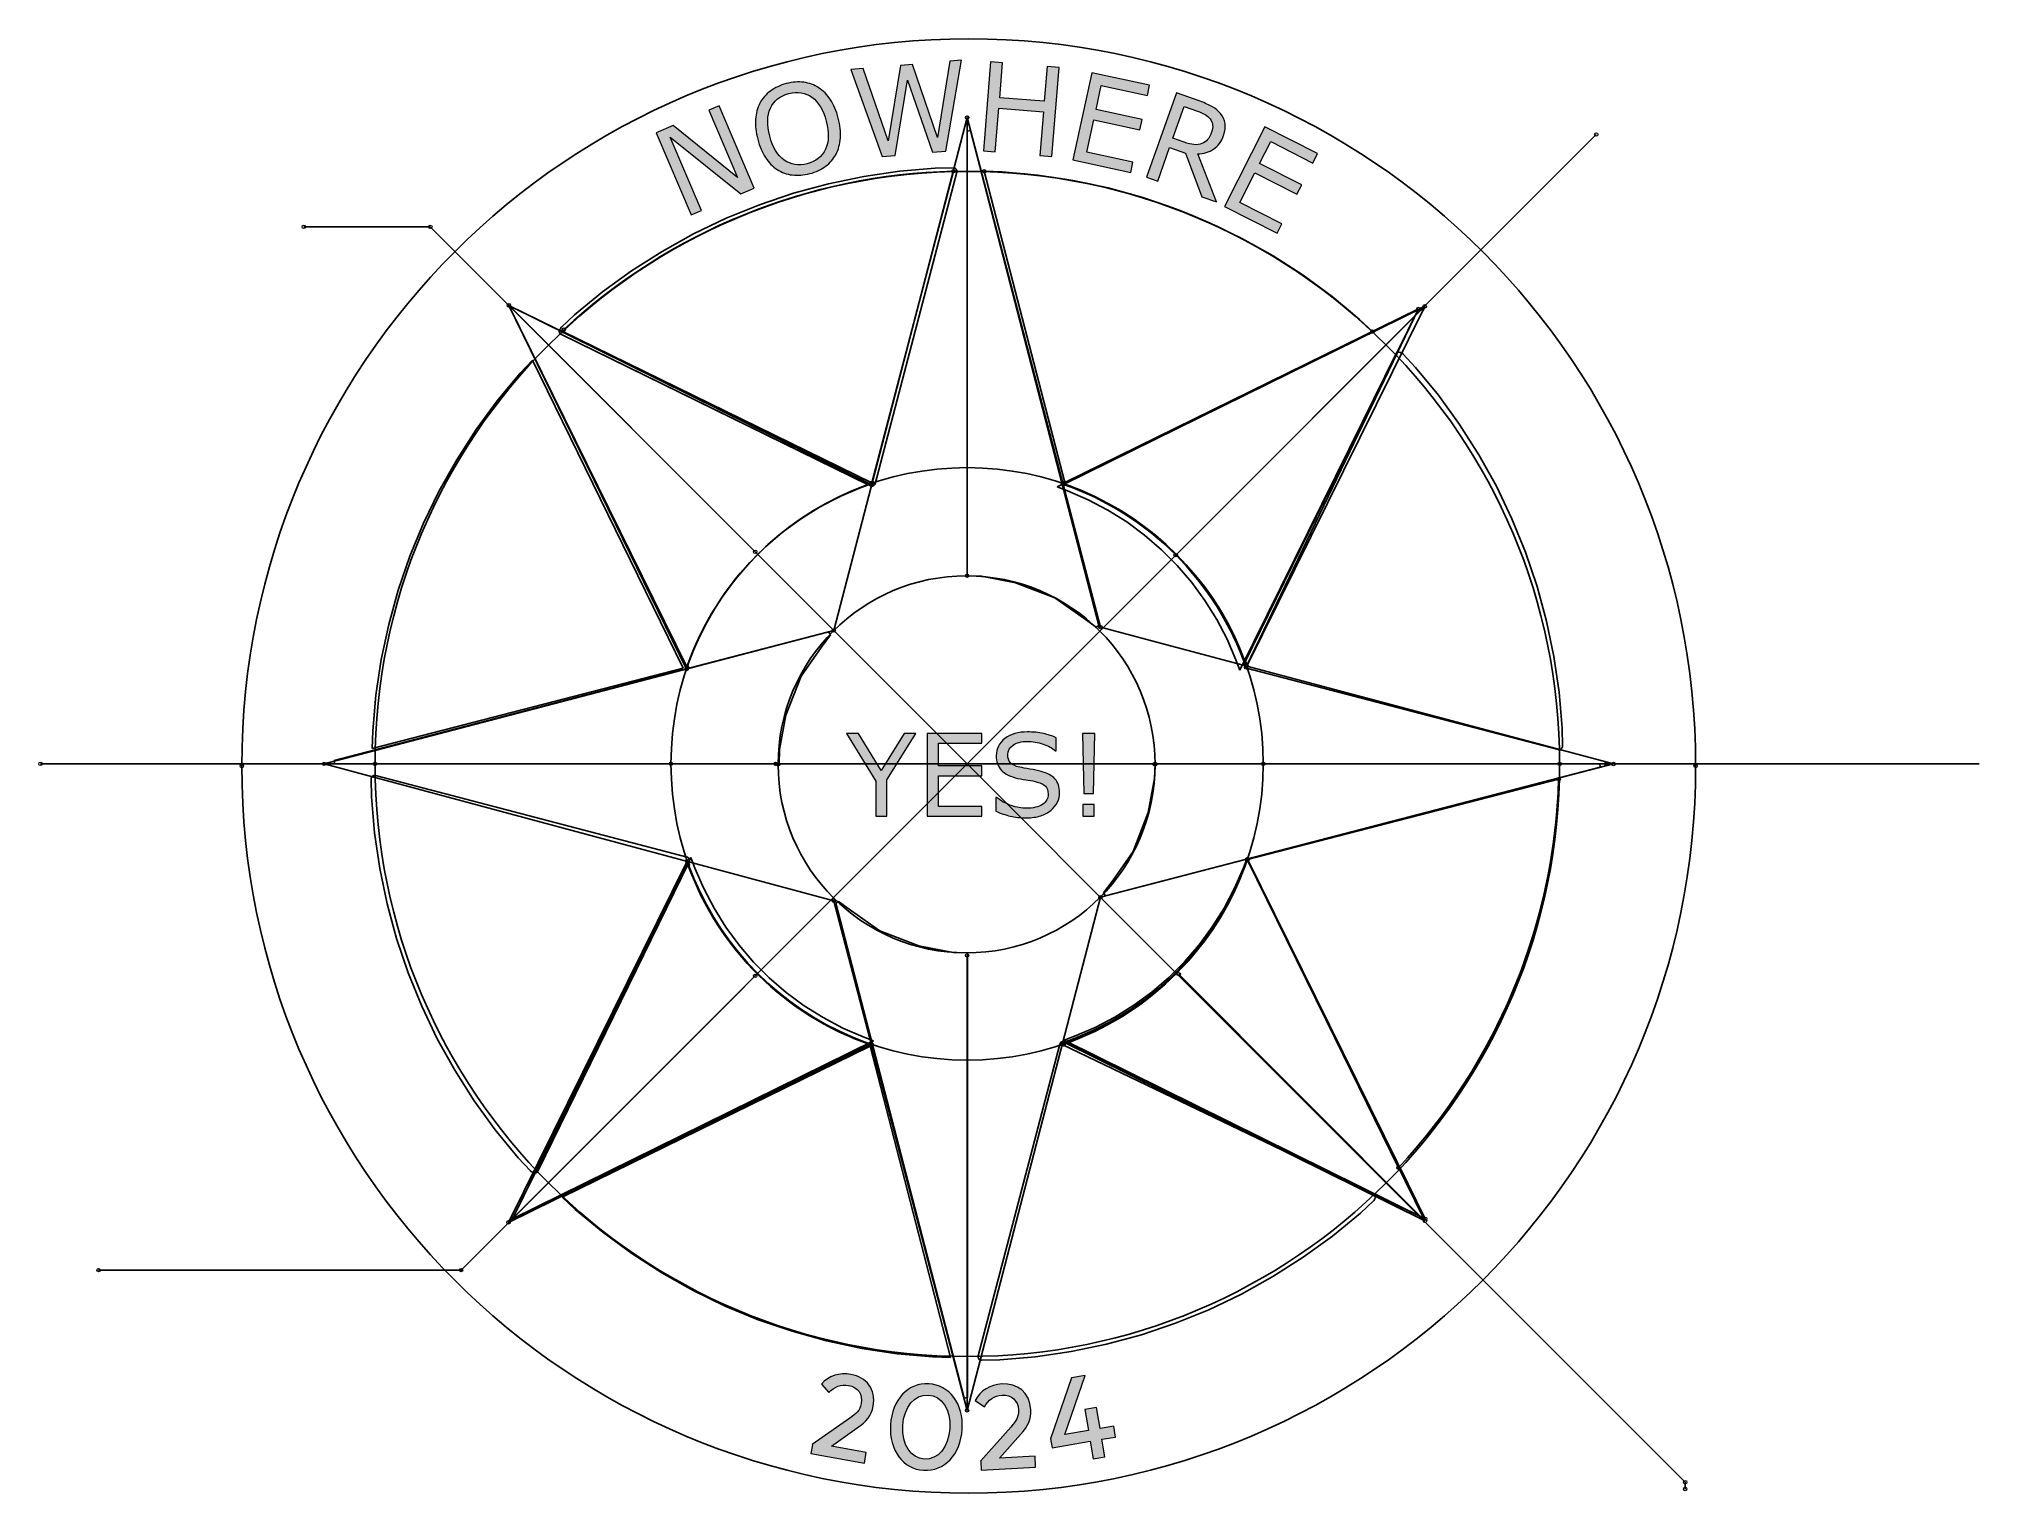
# Model space of a CAD drawing. Header units: millimetres. Extents: x 72.1 to 144.1, y 112.7 to 166.7.
import ezdxf

# ---------------------------------------------------------------- set-up
doc = ezdxf.new("R2010")
doc.units = ezdxf.units.MM
doc.header["$MEASUREMENT"] = 0
for name, color, linetype, lineweight in [('Mechanical1', 7, 'Continuous', 0), ('Mechanical2', 7, 'Continuous', 0), ('Mechanical3', 7, 'Continuous', 0), ('MultiLayer', 7, 'Continuous', 0), ('TopLayer', 7, 'Continuous', 0), ('TopOverlay', 7, 'Continuous', 0), ('TopSolder', 7, 'Continuous', 0)]:
    doc.layers.add(name, color=color, linetype=linetype, lineweight=lineweight)

# ---------------------------------------------------------------- blocks, each defined once
blk = doc.blocks.new('Block_1')
at = {"layer": 'TopLayer', "transparency": 33554687}
h = blk.add_hatch(color=250, dxfattribs=at)
h.dxf.hatch_style = 2
edge = h.paths.add_edge_path()
edge.add_spline(control_points=[(106.332, 165.906), (106.332, 165.906), (105.749, 162.529), (105.749, 162.529), (105.749, 162.529), (105.252, 162.487), (105.252, 162.487), (105.252, 162.487), (104.32, 165.17), (104.32, 165.17), (104.32, 165.17), (103.87, 162.369), (103.87, 162.369), (103.87, 162.369), (103.384, 162.328), (103.384, 162.328), (103.384, 162.328), (102.224, 165.558), (102.224, 165.558), (102.224, 165.558), (102.677, 165.596), (102.677, 165.596), (102.677, 165.596), (103.609, 162.908), (103.609, 162.908), (103.609, 162.908), (104.063, 165.714), (104.063, 165.714), (104.063, 165.714), (104.511, 165.752), (104.511, 165.752), (104.511, 165.752), (105.441, 163.037), (105.441, 163.037), (105.441, 163.037), (105.899, 165.87), (105.899, 165.87), (105.899, 165.87), (106.332, 165.906), (106.332, 165.906)], knot_values=[0, 0, 0, 0, 1, 1, 1, 2, 2, 2, 3, 3, 3, 4, 4, 4, 5, 5, 5, 6, 6, 6, 7, 7, 7, 8, 8, 8, 9, 9, 9, 10, 10, 10, 11, 11, 11, 12, 12, 12, 13, 13, 13, 13], degree=3, periodic=0)
h = blk.add_hatch(color=250, dxfattribs=at)
h.dxf.hatch_style = 2
edge = h.paths.add_edge_path()
edge.add_spline(control_points=[(109.687, 162.334), (109.687, 162.334), (109.245, 162.37), (109.245, 162.37), (109.245, 162.37), (109.375, 163.988), (109.375, 163.988), (109.375, 163.988), (107.716, 164.121), (107.716, 164.121), (107.716, 164.121), (107.587, 162.503), (107.587, 162.503), (107.587, 162.503), (107.144, 162.538), (107.144, 162.538), (107.144, 162.538), (107.409, 165.844), (107.409, 165.844), (107.409, 165.844), (107.852, 165.809), (107.852, 165.809), (107.852, 165.809), (107.748, 164.512), (107.748, 164.512), (107.748, 164.512), (109.406, 164.379), (109.406, 164.379), (109.406, 164.379), (109.51, 165.676), (109.51, 165.676), (109.51, 165.676), (109.952, 165.64), (109.952, 165.64), (109.952, 165.64), (109.687, 162.334), (109.687, 162.334)], knot_values=[0, 0, 0, 0, 1, 1, 1, 2, 2, 2, 3, 3, 3, 4, 4, 4, 5, 5, 5, 6, 6, 6, 7, 7, 7, 8, 8, 8, 9, 9, 9, 10, 10, 10, 11, 11, 11, 12, 12, 12, 12], degree=3, periodic=0)
h = blk.add_hatch(color=250, dxfattribs=at)
h.dxf.hatch_style = 2
edge = h.paths.add_edge_path()
edge.add_spline(control_points=[(101.309, 163.639), (101.2, 164.056), (101.022, 164.352), (100.775, 164.53), (100.528, 164.707), (100.242, 164.753), (99.917, 164.668), (99.589, 164.582), (99.362, 164.401), (99.234, 164.126), (99.106, 163.851), (99.097, 163.505), (99.206, 163.089), (99.316, 162.668), (99.496, 162.371), (99.745, 162.197), (99.994, 162.024), (100.278, 161.979), (100.599, 162.063), (100.919, 162.147), (101.146, 162.325), (101.277, 162.598), (101.408, 162.871), (101.419, 163.218), (101.309, 163.639)], knot_values=[0, 0, 0, 0, 1, 1, 1, 2, 2, 2, 3, 3, 3, 4, 4, 4, 5, 5, 5, 6, 6, 6, 7, 7, 7, 8, 8, 8, 8], degree=3, periodic=0)
edge = h.paths.add_edge_path()
edge.add_spline(control_points=[(101.024, 164.886), (101.193, 164.777), (101.34, 164.627), (101.465, 164.437), (101.589, 164.247), (101.686, 164.02), (101.755, 163.756), (101.825, 163.492), (101.851, 163.246), (101.834, 163.018), (101.817, 162.79), (101.762, 162.59), (101.67, 162.417), (101.576, 162.237), (101.447, 162.087), (101.285, 161.966), (101.123, 161.845), (100.925, 161.754), (100.693, 161.694), (100.466, 161.634), (100.251, 161.618), (100.045, 161.644), (99.84, 161.67), (99.654, 161.737), (99.487, 161.845), (99.32, 161.954), (99.174, 162.102), (99.05, 162.291), (98.926, 162.479), (98.829, 162.706), (98.76, 162.972), (98.691, 163.233), (98.664, 163.477), (98.679, 163.702), (98.694, 163.928), (98.749, 164.132), (98.843, 164.315), (98.933, 164.489), (99.063, 164.638), (99.232, 164.762), (99.401, 164.886), (99.597, 164.977), (99.819, 165.036), (100.05, 165.096), (100.267, 165.113), (100.471, 165.085), (100.675, 165.058), (100.859, 164.992), (101.024, 164.886)], knot_values=[0, 0, 0, 0, 1, 1, 1, 2, 2, 2, 3, 3, 3, 4, 4, 4, 5, 5, 5, 6, 6, 6, 7, 7, 7, 8, 8, 8, 9, 9, 9, 10, 10, 10, 11, 11, 11, 12, 12, 12, 13, 13, 13, 14, 14, 14, 15, 15, 15, 16, 16, 16, 16], degree=3, periodic=0)
h = blk.add_hatch(color=250, dxfattribs=at)
h.dxf.hatch_style = 2
edge = h.paths.add_edge_path()
edge.add_spline(control_points=[(112.617, 161.737), (112.617, 161.737), (110.47, 162.201), (110.47, 162.201), (110.47, 162.201), (111.17, 165.443), (111.17, 165.443), (111.17, 165.443), (113.318, 164.979), (113.318, 164.979), (113.318, 164.979), (113.235, 164.596), (113.235, 164.596), (113.235, 164.596), (111.521, 164.966), (111.521, 164.966), (111.521, 164.966), (111.329, 164.078), (111.329, 164.078), (111.329, 164.078), (113.043, 163.707), (113.043, 163.707), (113.043, 163.707), (112.96, 163.325), (112.96, 163.325), (112.96, 163.325), (111.247, 163.695), (111.247, 163.695), (111.247, 163.695), (110.986, 162.491), (110.986, 162.491), (110.986, 162.491), (112.7, 162.121), (112.7, 162.121), (112.7, 162.121), (112.617, 161.737), (112.617, 161.737)], knot_values=[0, 0, 0, 0, 1, 1, 1, 2, 2, 2, 3, 3, 3, 4, 4, 4, 5, 5, 5, 6, 6, 6, 7, 7, 7, 8, 8, 8, 9, 9, 9, 10, 10, 10, 11, 11, 11, 12, 12, 12, 12], degree=3, periodic=0)
h = blk.add_hatch(color=250, dxfattribs=at)
h.dxf.hatch_style = 2
edge = h.paths.add_edge_path()
edge.add_spline(control_points=[(115.621, 163.238), (115.652, 163.327), (115.665, 163.412), (115.658, 163.493), (115.65, 163.573), (115.619, 163.65), (115.563, 163.724), (115.517, 163.786), (115.455, 163.84), (115.378, 163.885), (115.3, 163.931), (115.205, 163.974), (115.093, 164.014), (115.093, 164.014), (114.601, 164.188), (114.601, 164.188), (114.601, 164.188), (114.183, 163.009), (114.183, 163.009), (114.183, 163.009), (114.604, 162.859), (114.604, 162.859), (114.736, 162.812), (114.856, 162.783), (114.963, 162.771), (115.069, 162.759), (115.169, 162.772), (115.26, 162.811), (115.344, 162.847), (115.415, 162.898), (115.472, 162.963), (115.529, 163.029), (115.579, 163.12), (115.621, 163.238)], knot_values=[0, 0, 0, 0, 1, 1, 1, 2, 2, 2, 3, 3, 3, 4, 4, 4, 5, 5, 5, 6, 6, 6, 7, 7, 7, 8, 8, 8, 9, 9, 9, 10, 10, 10, 11, 11, 11, 11], degree=3, periodic=0)
edge = h.paths.add_edge_path()
edge.add_spline(control_points=[(115.8, 160.645), (115.8, 160.645), (115.258, 160.838), (115.258, 160.838), (115.258, 160.838), (114.648, 162.453), (114.648, 162.453), (114.648, 162.453), (114.059, 162.663), (114.059, 162.663), (114.059, 162.663), (113.618, 161.42), (113.618, 161.42), (113.618, 161.42), (113.2, 161.569), (113.2, 161.569), (113.2, 161.569), (114.31, 164.693), (114.31, 164.693), (114.31, 164.693), (115.19, 164.381), (115.19, 164.381), (115.38, 164.313), (115.534, 164.245), (115.652, 164.176), (115.77, 164.106), (115.868, 164.022), (115.947, 163.923), (116.036, 163.811), (116.093, 163.69), (116.118, 163.558), (116.143, 163.427), (116.127, 163.279), (116.068, 163.112), (115.988, 162.887), (115.864, 162.719), (115.696, 162.607), (115.528, 162.496), (115.33, 162.437), (115.103, 162.431), (115.103, 162.431), (115.8, 160.645), (115.8, 160.645)], knot_values=[0, 0, 0, 0, 1, 1, 1, 2, 2, 2, 3, 3, 3, 4, 4, 4, 5, 5, 5, 6, 6, 6, 7, 7, 7, 8, 8, 8, 9, 9, 9, 10, 10, 10, 11, 11, 11, 12, 12, 12, 13, 13, 13, 14, 14, 14, 14], degree=3, periodic=0)
h = blk.add_hatch(color=250, dxfattribs=at)
h.dxf.hatch_style = 2
edge = h.paths.add_edge_path()
edge.add_spline(control_points=[(98.632, 161.16), (98.632, 161.16), (98.128, 160.944), (98.128, 160.944), (98.128, 160.944), (95.506, 163.049), (95.506, 163.049), (95.506, 163.049), (96.674, 160.322), (96.674, 160.322), (96.674, 160.322), (96.293, 160.159), (96.293, 160.159), (96.293, 160.159), (94.988, 163.207), (94.988, 163.207), (94.988, 163.207), (95.62, 163.478), (95.62, 163.478), (95.62, 163.478), (98.012, 161.556), (98.012, 161.556), (98.012, 161.556), (96.946, 164.045), (96.946, 164.045), (96.946, 164.045), (97.327, 164.208), (97.327, 164.208), (97.327, 164.208), (98.632, 161.16), (98.632, 161.16)], knot_values=[0, 0, 0, 0, 1, 1, 1, 2, 2, 2, 3, 3, 3, 4, 4, 4, 5, 5, 5, 6, 6, 6, 7, 7, 7, 8, 8, 8, 9, 9, 9, 10, 10, 10, 10], degree=3, periodic=0)
h = blk.add_hatch(color=250, dxfattribs=at)
h.dxf.hatch_style = 2
edge = h.paths.add_edge_path()
edge.add_spline(control_points=[(118.053, 159.481), (118.053, 159.481), (116.095, 160.476), (116.095, 160.476), (116.095, 160.476), (117.596, 163.433), (117.596, 163.433), (117.596, 163.433), (119.555, 162.438), (119.555, 162.438), (119.555, 162.438), (119.377, 162.089), (119.377, 162.089), (119.377, 162.089), (117.814, 162.883), (117.814, 162.883), (117.814, 162.883), (117.402, 162.072), (117.402, 162.072), (117.402, 162.072), (118.966, 161.278), (118.966, 161.278), (118.966, 161.278), (118.789, 160.929), (118.789, 160.929), (118.789, 160.929), (117.225, 161.723), (117.225, 161.723), (117.225, 161.723), (116.667, 160.624), (116.667, 160.624), (116.667, 160.624), (118.231, 159.831), (118.231, 159.831), (118.231, 159.831), (118.053, 159.481), (118.053, 159.481)], knot_values=[0, 0, 0, 0, 1, 1, 1, 2, 2, 2, 3, 3, 3, 4, 4, 4, 5, 5, 5, 6, 6, 6, 7, 7, 7, 8, 8, 8, 9, 9, 9, 10, 10, 10, 11, 11, 11, 12, 12, 12, 12], degree=3, periodic=0)
at = {"layer": 'TopLayer'}
for points, knots in [([(106.332, 165.906), (106.332, 165.906), (105.749, 162.529), (105.749, 162.529), (105.749, 162.529), (105.252, 162.487), (105.252, 162.487), (105.252, 162.487), (104.32, 165.17), (104.32, 165.17), (104.32, 165.17), (103.87, 162.369), (103.87, 162.369), (103.87, 162.369), (103.384, 162.328), (103.384, 162.328), (103.384, 162.328), (102.224, 165.558), (102.224, 165.558), (102.224, 165.558), (102.677, 165.596), (102.677, 165.596), (102.677, 165.596), (103.609, 162.908), (103.609, 162.908), (103.609, 162.908), (104.063, 165.714), (104.063, 165.714), (104.063, 165.714), (104.511, 165.752), (104.511, 165.752), (104.511, 165.752), (105.441, 163.037), (105.441, 163.037), (105.441, 163.037), (105.899, 165.87), (105.899, 165.87), (105.899, 165.87), (106.332, 165.906), (106.332, 165.906)], [0, 0, 0, 0, 1, 1, 1, 2, 2, 2, 3, 3, 3, 4, 4, 4, 5, 5, 5, 6, 6, 6, 7, 7, 7, 8, 8, 8, 9, 9, 9, 10, 10, 10, 11, 11, 11, 12, 12, 12, 13, 13, 13, 13]), ([(109.687, 162.334), (109.687, 162.334), (109.245, 162.37), (109.245, 162.37), (109.245, 162.37), (109.375, 163.988), (109.375, 163.988), (109.375, 163.988), (107.716, 164.121), (107.716, 164.121), (107.716, 164.121), (107.587, 162.503), (107.587, 162.503), (107.587, 162.503), (107.144, 162.538), (107.144, 162.538), (107.144, 162.538), (107.409, 165.844), (107.409, 165.844), (107.409, 165.844), (107.852, 165.809), (107.852, 165.809), (107.852, 165.809), (107.748, 164.512), (107.748, 164.512), (107.748, 164.512), (109.406, 164.379), (109.406, 164.379), (109.406, 164.379), (109.51, 165.676), (109.51, 165.676), (109.51, 165.676), (109.952, 165.64), (109.952, 165.64), (109.952, 165.64), (109.687, 162.334), (109.687, 162.334)], [0, 0, 0, 0, 1, 1, 1, 2, 2, 2, 3, 3, 3, 4, 4, 4, 5, 5, 5, 6, 6, 6, 7, 7, 7, 8, 8, 8, 9, 9, 9, 10, 10, 10, 11, 11, 11, 12, 12, 12, 12]), ([(101.024, 164.886), (101.193, 164.777), (101.34, 164.627), (101.465, 164.437), (101.589, 164.247), (101.686, 164.02), (101.755, 163.756), (101.825, 163.492), (101.851, 163.246), (101.834, 163.018), (101.817, 162.79), (101.762, 162.59), (101.67, 162.417), (101.576, 162.237), (101.447, 162.087), (101.285, 161.966), (101.123, 161.845), (100.925, 161.754), (100.693, 161.694), (100.466, 161.634), (100.251, 161.618), (100.045, 161.644), (99.84, 161.67), (99.654, 161.737), (99.487, 161.845), (99.32, 161.954), (99.174, 162.102), (99.05, 162.291), (98.926, 162.479), (98.829, 162.706), (98.76, 162.972), (98.691, 163.233), (98.664, 163.477), (98.679, 163.702), (98.694, 163.928), (98.749, 164.132), (98.843, 164.315), (98.933, 164.489), (99.063, 164.638), (99.232, 164.762), (99.401, 164.886), (99.597, 164.977), (99.819, 165.036), (100.05, 165.096), (100.267, 165.113), (100.471, 165.085), (100.675, 165.058), (100.859, 164.992), (101.024, 164.886)], [0, 0, 0, 0, 1, 1, 1, 2, 2, 2, 3, 3, 3, 4, 4, 4, 5, 5, 5, 6, 6, 6, 7, 7, 7, 8, 8, 8, 9, 9, 9, 10, 10, 10, 11, 11, 11, 12, 12, 12, 13, 13, 13, 14, 14, 14, 15, 15, 15, 16, 16, 16, 16]), ([(112.617, 161.737), (112.617, 161.737), (110.47, 162.201), (110.47, 162.201), (110.47, 162.201), (111.17, 165.443), (111.17, 165.443), (111.17, 165.443), (113.318, 164.979), (113.318, 164.979), (113.318, 164.979), (113.235, 164.596), (113.235, 164.596), (113.235, 164.596), (111.521, 164.966), (111.521, 164.966), (111.521, 164.966), (111.329, 164.078), (111.329, 164.078), (111.329, 164.078), (113.043, 163.707), (113.043, 163.707), (113.043, 163.707), (112.96, 163.325), (112.96, 163.325), (112.96, 163.325), (111.247, 163.695), (111.247, 163.695), (111.247, 163.695), (110.986, 162.491), (110.986, 162.491), (110.986, 162.491), (112.7, 162.121), (112.7, 162.121), (112.7, 162.121), (112.617, 161.737), (112.617, 161.737)], [0, 0, 0, 0, 1, 1, 1, 2, 2, 2, 3, 3, 3, 4, 4, 4, 5, 5, 5, 6, 6, 6, 7, 7, 7, 8, 8, 8, 9, 9, 9, 10, 10, 10, 11, 11, 11, 12, 12, 12, 12]), ([(101.309, 163.639), (101.2, 164.056), (101.022, 164.352), (100.775, 164.53), (100.528, 164.707), (100.242, 164.753), (99.917, 164.668), (99.589, 164.582), (99.362, 164.401), (99.234, 164.126), (99.106, 163.851), (99.097, 163.505), (99.206, 163.089), (99.316, 162.668), (99.496, 162.371), (99.745, 162.197), (99.994, 162.024), (100.278, 161.979), (100.599, 162.063), (100.919, 162.147), (101.146, 162.325), (101.277, 162.598), (101.408, 162.871), (101.419, 163.218), (101.309, 163.639)], [0, 0, 0, 0, 1, 1, 1, 2, 2, 2, 3, 3, 3, 4, 4, 4, 5, 5, 5, 6, 6, 6, 7, 7, 7, 8, 8, 8, 8]), ([(115.8, 160.645), (115.8, 160.645), (115.258, 160.838), (115.258, 160.838), (115.258, 160.838), (114.648, 162.453), (114.648, 162.453), (114.648, 162.453), (114.059, 162.663), (114.059, 162.663), (114.059, 162.663), (113.618, 161.42), (113.618, 161.42), (113.618, 161.42), (113.2, 161.569), (113.2, 161.569), (113.2, 161.569), (114.31, 164.693), (114.31, 164.693), (114.31, 164.693), (115.19, 164.381), (115.19, 164.381), (115.38, 164.313), (115.534, 164.245), (115.652, 164.176), (115.77, 164.106), (115.868, 164.022), (115.947, 163.923), (116.036, 163.811), (116.093, 163.69), (116.118, 163.558), (116.143, 163.427), (116.127, 163.279), (116.068, 163.112), (115.988, 162.887), (115.864, 162.719), (115.696, 162.607), (115.528, 162.496), (115.33, 162.437), (115.103, 162.431), (115.103, 162.431), (115.8, 160.645), (115.8, 160.645)], [0, 0, 0, 0, 1, 1, 1, 2, 2, 2, 3, 3, 3, 4, 4, 4, 5, 5, 5, 6, 6, 6, 7, 7, 7, 8, 8, 8, 9, 9, 9, 10, 10, 10, 11, 11, 11, 12, 12, 12, 13, 13, 13, 14, 14, 14, 14]), ([(98.632, 161.16), (98.632, 161.16), (98.128, 160.944), (98.128, 160.944), (98.128, 160.944), (95.506, 163.049), (95.506, 163.049), (95.506, 163.049), (96.674, 160.322), (96.674, 160.322), (96.674, 160.322), (96.293, 160.159), (96.293, 160.159), (96.293, 160.159), (94.988, 163.207), (94.988, 163.207), (94.988, 163.207), (95.62, 163.478), (95.62, 163.478), (95.62, 163.478), (98.012, 161.556), (98.012, 161.556), (98.012, 161.556), (96.946, 164.045), (96.946, 164.045), (96.946, 164.045), (97.327, 164.208), (97.327, 164.208), (97.327, 164.208), (98.632, 161.16), (98.632, 161.16)], [0, 0, 0, 0, 1, 1, 1, 2, 2, 2, 3, 3, 3, 4, 4, 4, 5, 5, 5, 6, 6, 6, 7, 7, 7, 8, 8, 8, 9, 9, 9, 10, 10, 10, 10]), ([(115.621, 163.238), (115.652, 163.327), (115.665, 163.412), (115.658, 163.493), (115.65, 163.573), (115.619, 163.65), (115.563, 163.724), (115.517, 163.786), (115.455, 163.84), (115.378, 163.885), (115.3, 163.931), (115.205, 163.974), (115.093, 164.014), (115.093, 164.014), (114.601, 164.188), (114.601, 164.188), (114.601, 164.188), (114.183, 163.009), (114.183, 163.009), (114.183, 163.009), (114.604, 162.859), (114.604, 162.859), (114.736, 162.812), (114.856, 162.783), (114.963, 162.771), (115.069, 162.759), (115.169, 162.772), (115.26, 162.811), (115.344, 162.847), (115.415, 162.898), (115.472, 162.963), (115.529, 163.029), (115.579, 163.12), (115.621, 163.238)], [0, 0, 0, 0, 1, 1, 1, 2, 2, 2, 3, 3, 3, 4, 4, 4, 5, 5, 5, 6, 6, 6, 7, 7, 7, 8, 8, 8, 9, 9, 9, 10, 10, 10, 11, 11, 11, 11]), ([(118.053, 159.481), (118.053, 159.481), (116.095, 160.476), (116.095, 160.476), (116.095, 160.476), (117.596, 163.433), (117.596, 163.433), (117.596, 163.433), (119.555, 162.438), (119.555, 162.438), (119.555, 162.438), (119.377, 162.089), (119.377, 162.089), (119.377, 162.089), (117.814, 162.883), (117.814, 162.883), (117.814, 162.883), (117.402, 162.072), (117.402, 162.072), (117.402, 162.072), (118.966, 161.278), (118.966, 161.278), (118.966, 161.278), (118.789, 160.929), (118.789, 160.929), (118.789, 160.929), (117.225, 161.723), (117.225, 161.723), (117.225, 161.723), (116.667, 160.624), (116.667, 160.624), (116.667, 160.624), (118.231, 159.831), (118.231, 159.831), (118.231, 159.831), (118.053, 159.481), (118.053, 159.481)], [0, 0, 0, 0, 1, 1, 1, 2, 2, 2, 3, 3, 3, 4, 4, 4, 5, 5, 5, 6, 6, 6, 7, 7, 7, 8, 8, 8, 9, 9, 9, 10, 10, 10, 11, 11, 11, 12, 12, 12, 12])]:
    blk.add_open_spline(points, degree=3, knots=knots, dxfattribs=at)
blk = doc.blocks.new('Block_0')
at = {"layer": 'TopLayer'}
blk.add_blockref('Block_1', (0, 0), dxfattribs=at)
blk = doc.blocks.new('Block_3')
at = {"layer": 'TopLayer', "transparency": 33554687}
h = blk.add_hatch(color=250, dxfattribs=at)
h.dxf.hatch_style = 2
edge = h.paths.add_edge_path()
edge.add_spline(control_points=[(102.795, 114.215), (102.795, 114.215), (102.722, 113.811), (102.722, 113.811), (102.722, 113.811), (100.732, 114.172), (100.732, 114.172), (100.732, 114.172), (100.792, 114.499), (100.792, 114.499), (100.792, 114.499), (100.788, 114.505), (100.788, 114.505), (100.788, 114.505), (102.187, 115.488), (102.187, 115.488), (102.422, 115.654), (102.555, 115.773), (102.601, 116.024), (102.664, 116.374), (102.493, 116.636), (102.136, 116.701), (101.857, 116.752), (101.596, 116.651), (101.398, 116.432), (101.398, 116.432), (101.125, 116.75), (101.125, 116.75), (101.396, 117.062), (101.81, 117.186), (102.225, 117.111), (102.793, 117.008), (103.165, 116.565), (103.05, 115.929), (102.985, 115.574), (102.808, 115.366), (102.461, 115.123), (102.461, 115.123), (101.5, 114.45), (101.5, 114.45), (101.5, 114.45), (102.795, 114.215), (102.795, 114.215)], knot_values=[0, 0, 0, 0, 1, 1, 1, 2, 2, 2, 3, 3, 3, 4, 4, 4, 5, 5, 5, 6, 6, 6, 7, 7, 7, 8, 8, 8, 9, 9, 9, 10, 10, 10, 11, 11, 11, 12, 12, 12, 13, 13, 13, 14, 14, 14, 14], degree=3, periodic=0)
h = blk.add_hatch(color=250, dxfattribs=at)
h.dxf.hatch_style = 2
edge = h.paths.add_edge_path()
edge.add_spline(control_points=[(105.898, 115.104), (105.94, 115.809), (105.598, 116.313), (105.09, 116.343), (104.591, 116.373), (104.192, 115.917), (104.15, 115.207), (104.108, 114.498), (104.45, 113.998), (104.949, 113.969), (105.457, 113.939), (105.856, 114.399), (105.898, 115.104)], knot_values=[0, 0, 0, 0, 1, 1, 1, 2, 2, 2, 3, 3, 3, 4, 4, 4, 4], degree=3, periodic=0)
edge = h.paths.add_edge_path()
edge.add_spline(control_points=[(103.693, 115.234), (103.749, 116.185), (104.355, 116.806), (105.114, 116.762), (105.883, 116.716), (106.411, 116.024), (106.355, 115.078), (106.299, 114.131), (105.693, 113.505), (104.924, 113.55), (104.165, 113.595), (103.636, 114.283), (103.693, 115.234)], knot_values=[0, 0, 0, 0, 1, 1, 1, 2, 2, 2, 3, 3, 3, 4, 4, 4, 4], degree=3, periodic=0)
h = blk.add_hatch(color=250, dxfattribs=at)
h.dxf.hatch_style = 2
edge = h.paths.add_edge_path()
edge.add_spline(control_points=[(109.061, 114.075), (109.061, 114.075), (109.085, 113.665), (109.085, 113.665), (109.085, 113.665), (107.065, 113.549), (107.065, 113.549), (107.065, 113.549), (107.046, 113.881), (107.046, 113.881), (107.046, 113.881), (107.041, 113.886), (107.041, 113.886), (107.041, 113.886), (108.17, 115.169), (108.17, 115.169), (108.36, 115.385), (108.462, 115.533), (108.447, 115.788), (108.427, 116.142), (108.198, 116.357), (107.836, 116.336), (107.552, 116.32), (107.323, 116.161), (107.181, 115.902), (107.181, 115.902), (106.841, 116.147), (106.841, 116.147), (107.031, 116.514), (107.404, 116.732), (107.826, 116.756), (108.403, 116.789), (108.869, 116.446), (108.906, 115.8), (108.927, 115.441), (108.803, 115.196), (108.523, 114.879), (108.523, 114.879), (107.747, 113.999), (107.747, 113.999), (107.747, 113.999), (109.061, 114.075), (109.061, 114.075)], knot_values=[0, 0, 0, 0, 1, 1, 1, 2, 2, 2, 3, 3, 3, 4, 4, 4, 5, 5, 5, 6, 6, 6, 7, 7, 7, 8, 8, 8, 9, 9, 9, 10, 10, 10, 11, 11, 11, 12, 12, 12, 13, 13, 13, 14, 14, 14, 14], degree=3, periodic=0)
h = blk.add_hatch(color=250, dxfattribs=at)
h.dxf.hatch_style = 2
edge = h.paths.add_edge_path()
edge.add_spline(control_points=[(112.052, 114.785), (112.052, 114.785), (111.546, 114.7), (111.546, 114.7), (111.546, 114.7), (111.656, 114.049), (111.656, 114.049), (111.656, 114.049), (111.221, 113.975), (111.221, 113.975), (111.221, 113.975), (111.112, 114.627), (111.112, 114.627), (111.112, 114.627), (109.696, 114.387), (109.696, 114.387), (109.696, 114.387), (109.64, 114.72), (109.64, 114.72), (109.64, 114.72), (110.42, 116.98), (110.42, 116.98), (110.42, 116.98), (110.922, 117.065), (110.922, 117.065), (110.922, 117.065), (110.17, 114.883), (110.17, 114.883), (110.17, 114.883), (111.043, 115.031), (111.043, 115.031), (111.043, 115.031), (110.911, 115.812), (110.911, 115.812), (110.911, 115.812), (111.345, 115.885), (111.345, 115.885), (111.345, 115.885), (111.477, 115.104), (111.477, 115.104), (111.477, 115.104), (111.984, 115.19), (111.984, 115.19), (111.984, 115.19), (112.052, 114.785), (112.052, 114.785)], knot_values=[0, 0, 0, 0, 1, 1, 1, 2, 2, 2, 3, 3, 3, 4, 4, 4, 5, 5, 5, 6, 6, 6, 7, 7, 7, 8, 8, 8, 9, 9, 9, 10, 10, 10, 11, 11, 11, 12, 12, 12, 13, 13, 13, 14, 14, 14, 15, 15, 15, 15], degree=3, periodic=0)
at = {"layer": 'TopLayer'}
for points, knots in [([(102.795, 114.215), (102.795, 114.215), (102.722, 113.811), (102.722, 113.811), (102.722, 113.811), (100.732, 114.172), (100.732, 114.172), (100.732, 114.172), (100.792, 114.499), (100.792, 114.499), (100.792, 114.499), (100.788, 114.505), (100.788, 114.505), (100.788, 114.505), (102.187, 115.488), (102.187, 115.488), (102.422, 115.654), (102.555, 115.773), (102.601, 116.024), (102.664, 116.374), (102.493, 116.636), (102.136, 116.701), (101.857, 116.752), (101.596, 116.651), (101.398, 116.432), (101.398, 116.432), (101.125, 116.75), (101.125, 116.75), (101.396, 117.062), (101.81, 117.186), (102.225, 117.111), (102.793, 117.008), (103.165, 116.565), (103.05, 115.929), (102.985, 115.574), (102.808, 115.366), (102.461, 115.123), (102.461, 115.123), (101.5, 114.45), (101.5, 114.45), (101.5, 114.45), (102.795, 114.215), (102.795, 114.215)], [0, 0, 0, 0, 1, 1, 1, 2, 2, 2, 3, 3, 3, 4, 4, 4, 5, 5, 5, 6, 6, 6, 7, 7, 7, 8, 8, 8, 9, 9, 9, 10, 10, 10, 11, 11, 11, 12, 12, 12, 13, 13, 13, 14, 14, 14, 14]), ([(103.693, 115.234), (103.749, 116.185), (104.355, 116.806), (105.114, 116.762), (105.883, 116.716), (106.411, 116.024), (106.355, 115.078), (106.299, 114.131), (105.693, 113.505), (104.924, 113.55), (104.165, 113.595), (103.636, 114.283), (103.693, 115.234)], [0, 0, 0, 0, 1, 1, 1, 2, 2, 2, 3, 3, 3, 4, 4, 4, 4]), ([(109.061, 114.075), (109.061, 114.075), (109.085, 113.665), (109.085, 113.665), (109.085, 113.665), (107.065, 113.549), (107.065, 113.549), (107.065, 113.549), (107.046, 113.881), (107.046, 113.881), (107.046, 113.881), (107.041, 113.886), (107.041, 113.886), (107.041, 113.886), (108.17, 115.169), (108.17, 115.169), (108.36, 115.385), (108.462, 115.533), (108.447, 115.788), (108.427, 116.142), (108.198, 116.357), (107.836, 116.336), (107.552, 116.32), (107.323, 116.161), (107.181, 115.902), (107.181, 115.902), (106.841, 116.147), (106.841, 116.147), (107.031, 116.514), (107.404, 116.732), (107.826, 116.756), (108.403, 116.789), (108.869, 116.446), (108.906, 115.8), (108.927, 115.441), (108.803, 115.196), (108.523, 114.879), (108.523, 114.879), (107.747, 113.999), (107.747, 113.999), (107.747, 113.999), (109.061, 114.075), (109.061, 114.075)], [0, 0, 0, 0, 1, 1, 1, 2, 2, 2, 3, 3, 3, 4, 4, 4, 5, 5, 5, 6, 6, 6, 7, 7, 7, 8, 8, 8, 9, 9, 9, 10, 10, 10, 11, 11, 11, 12, 12, 12, 13, 13, 13, 14, 14, 14, 14]), ([(112.052, 114.785), (112.052, 114.785), (111.546, 114.7), (111.546, 114.7), (111.546, 114.7), (111.656, 114.049), (111.656, 114.049), (111.656, 114.049), (111.221, 113.975), (111.221, 113.975), (111.221, 113.975), (111.112, 114.627), (111.112, 114.627), (111.112, 114.627), (109.696, 114.387), (109.696, 114.387), (109.696, 114.387), (109.64, 114.72), (109.64, 114.72), (109.64, 114.72), (110.42, 116.98), (110.42, 116.98), (110.42, 116.98), (110.922, 117.065), (110.922, 117.065), (110.922, 117.065), (110.17, 114.883), (110.17, 114.883), (110.17, 114.883), (111.043, 115.031), (111.043, 115.031), (111.043, 115.031), (110.911, 115.812), (110.911, 115.812), (110.911, 115.812), (111.345, 115.885), (111.345, 115.885), (111.345, 115.885), (111.477, 115.104), (111.477, 115.104), (111.477, 115.104), (111.984, 115.19), (111.984, 115.19), (111.984, 115.19), (112.052, 114.785), (112.052, 114.785)], [0, 0, 0, 0, 1, 1, 1, 2, 2, 2, 3, 3, 3, 4, 4, 4, 5, 5, 5, 6, 6, 6, 7, 7, 7, 8, 8, 8, 9, 9, 9, 10, 10, 10, 11, 11, 11, 12, 12, 12, 13, 13, 13, 14, 14, 14, 15, 15, 15, 15]), ([(105.898, 115.104), (105.94, 115.809), (105.598, 116.313), (105.09, 116.343), (104.591, 116.373), (104.192, 115.917), (104.15, 115.207), (104.108, 114.498), (104.45, 113.998), (104.949, 113.969), (105.457, 113.939), (105.856, 114.399), (105.898, 115.104)], [0, 0, 0, 0, 1, 1, 1, 2, 2, 2, 3, 3, 3, 4, 4, 4, 4])]:
    blk.add_open_spline(points, degree=3, knots=knots, dxfattribs=at)
blk = doc.blocks.new('Block_2')
at = {"layer": 'TopLayer'}
blk.add_blockref('Block_3', (0, 0), dxfattribs=at)
blk = doc.blocks.new('Block_5')
at = {"layer": 'TopLayer', "transparency": 33554687}
h = blk.add_hatch(color=7, dxfattribs=at)
h.dxf.hatch_style = 2
edge = h.paths.add_edge_path()
edge.add_spline(control_points=[(104.635, 140.91), (104.635, 140.91), (103.552, 139.182), (103.552, 139.182), (103.552, 139.182), (103.552, 137.832), (103.552, 137.832), (103.552, 137.832), (103.143, 137.832), (103.143, 137.832), (103.143, 137.832), (103.143, 139.138), (103.143, 139.138), (103.143, 139.138), (102.055, 140.91), (102.055, 140.91), (102.055, 140.91), (102.508, 140.91), (102.508, 140.91), (102.508, 140.91), (103.349, 139.533), (103.349, 139.533), (103.349, 139.533), (104.199, 140.91), (104.199, 140.91), (104.199, 140.91), (104.635, 140.91), (104.635, 140.91)], knot_values=[0, 0, 0, 0, 1, 1, 1, 2, 2, 2, 3, 3, 3, 4, 4, 4, 5, 5, 5, 6, 6, 6, 7, 7, 7, 8, 8, 8, 9, 9, 9, 9], degree=3, periodic=0)
h = blk.add_hatch(color=7, dxfattribs=at)
h.dxf.hatch_style = 2
edge = h.paths.add_edge_path()
edge.add_spline(control_points=[(107.089, 137.832), (107.089, 137.832), (105.061, 137.832), (105.061, 137.832), (105.061, 137.832), (105.061, 140.91), (105.061, 140.91), (105.061, 140.91), (107.089, 140.91), (107.089, 140.91), (107.089, 140.91), (107.089, 140.546), (107.089, 140.546), (107.089, 140.546), (105.47, 140.546), (105.47, 140.546), (105.47, 140.546), (105.47, 139.703), (105.47, 139.703), (105.47, 139.703), (107.089, 139.703), (107.089, 139.703), (107.089, 139.703), (107.089, 139.339), (107.089, 139.339), (107.089, 139.339), (105.47, 139.339), (105.47, 139.339), (105.47, 139.339), (105.47, 138.196), (105.47, 138.196), (105.47, 138.196), (107.089, 138.196), (107.089, 138.196), (107.089, 138.196), (107.089, 137.832), (107.089, 137.832)], knot_values=[0, 0, 0, 0, 1, 1, 1, 2, 2, 2, 3, 3, 3, 4, 4, 4, 5, 5, 5, 6, 6, 6, 7, 7, 7, 8, 8, 8, 9, 9, 9, 10, 10, 10, 11, 11, 11, 12, 12, 12, 12], degree=3, periodic=0)
h = blk.add_hatch(color=7, dxfattribs=at)
h.dxf.hatch_style = 2
edge = h.paths.add_edge_path()
edge.add_spline(control_points=[(109.974, 138.711), (109.974, 138.591), (109.946, 138.472), (109.891, 138.355), (109.835, 138.238), (109.757, 138.139), (109.656, 138.057), (109.546, 137.969), (109.417, 137.9), (109.271, 137.851), (109.124, 137.801), (108.947, 137.776), (108.74, 137.776), (108.518, 137.776), (108.319, 137.797), (108.142, 137.838), (107.965, 137.88), (107.784, 137.941), (107.601, 138.022), (107.601, 138.022), (107.601, 138.535), (107.601, 138.535), (107.601, 138.535), (107.63, 138.535), (107.63, 138.535), (107.786, 138.405), (107.966, 138.305), (108.17, 138.235), (108.374, 138.165), (108.565, 138.13), (108.744, 138.13), (108.998, 138.13), (109.195, 138.177), (109.337, 138.272), (109.478, 138.367), (109.549, 138.494), (109.549, 138.653), (109.549, 138.789), (109.515, 138.89), (109.448, 138.954), (109.381, 139.019), (109.28, 139.07), (109.143, 139.105), (109.04, 139.133), (108.928, 139.156), (108.807, 139.174), (108.687, 139.192), (108.559, 139.214), (108.424, 139.242), (108.151, 139.3), (107.949, 139.399), (107.817, 139.538), (107.686, 139.678), (107.62, 139.861), (107.62, 140.085), (107.62, 140.343), (107.729, 140.554), (107.946, 140.719), (108.164, 140.884), (108.441, 140.966), (108.775, 140.966), (108.992, 140.966), (109.19, 140.945), (109.371, 140.904), (109.551, 140.863), (109.711, 140.812), (109.85, 140.751), (109.85, 140.751), (109.85, 140.267), (109.85, 140.267), (109.85, 140.267), (109.821, 140.267), (109.821, 140.267), (109.704, 140.366), (109.55, 140.449), (109.359, 140.514), (109.169, 140.58), (108.973, 140.612), (108.773, 140.612), (108.554, 140.612), (108.378, 140.567), (108.245, 140.476), (108.112, 140.385), (108.046, 140.268), (108.046, 140.125), (108.046, 139.996), (108.079, 139.896), (108.145, 139.823), (108.211, 139.75), (108.328, 139.694), (108.494, 139.655), (108.583, 139.636), (108.708, 139.612), (108.871, 139.585), (109.033, 139.557), (109.171, 139.529), (109.284, 139.5), (109.513, 139.44), (109.685, 139.348), (109.801, 139.225), (109.916, 139.103), (109.974, 138.931), (109.974, 138.711)], knot_values=[0, 0, 0, 0, 1, 1, 1, 2, 2, 2, 3, 3, 3, 4, 4, 4, 5, 5, 5, 6, 6, 6, 7, 7, 7, 8, 8, 8, 9, 9, 9, 10, 10, 10, 11, 11, 11, 12, 12, 12, 13, 13, 13, 14, 14, 14, 15, 15, 15, 16, 16, 16, 17, 17, 17, 18, 18, 18, 19, 19, 19, 20, 20, 20, 21, 21, 21, 22, 22, 22, 23, 23, 23, 24, 24, 24, 25, 25, 25, 26, 26, 26, 27, 27, 27, 28, 28, 28, 29, 29, 29, 30, 30, 30, 31, 31, 31, 32, 32, 32, 33, 33, 33, 34, 34, 34, 34], degree=3, periodic=0)
h = blk.add_hatch(color=7, dxfattribs=at)
h.dxf.hatch_style = 2
edge = h.paths.add_edge_path()
edge.add_spline(control_points=[(111.262, 137.832), (111.262, 137.832), (110.84, 137.832), (110.84, 137.832), (110.84, 137.832), (110.84, 138.268), (110.84, 138.268), (110.84, 138.268), (111.262, 138.268), (111.262, 138.268), (111.262, 138.268), (111.262, 137.832), (111.262, 137.832)], knot_values=[0, 0, 0, 0, 1, 1, 1, 2, 2, 2, 3, 3, 3, 4, 4, 4, 4], degree=3, periodic=0)
edge = h.paths.add_edge_path()
edge.add_spline(control_points=[(111.283, 140.91), (111.283, 140.91), (111.229, 138.68), (111.229, 138.68), (111.229, 138.68), (110.878, 138.68), (110.878, 138.68), (110.878, 138.68), (110.82, 140.91), (110.82, 140.91), (110.82, 140.91), (111.283, 140.91), (111.283, 140.91)], knot_values=[0, 0, 0, 0, 1, 1, 1, 2, 2, 2, 3, 3, 3, 4, 4, 4, 4], degree=3, periodic=0)
at = {"layer": 'TopLayer'}
for points, knots in [([(104.635, 140.91), (104.635, 140.91), (103.552, 139.182), (103.552, 139.182), (103.552, 139.182), (103.552, 137.832), (103.552, 137.832), (103.552, 137.832), (103.143, 137.832), (103.143, 137.832), (103.143, 137.832), (103.143, 139.138), (103.143, 139.138), (103.143, 139.138), (102.055, 140.91), (102.055, 140.91), (102.055, 140.91), (102.508, 140.91), (102.508, 140.91), (102.508, 140.91), (103.349, 139.533), (103.349, 139.533), (103.349, 139.533), (104.199, 140.91), (104.199, 140.91), (104.199, 140.91), (104.635, 140.91), (104.635, 140.91)], [0, 0, 0, 0, 1, 1, 1, 2, 2, 2, 3, 3, 3, 4, 4, 4, 5, 5, 5, 6, 6, 6, 7, 7, 7, 8, 8, 8, 9, 9, 9, 9]), ([(107.089, 137.832), (107.089, 137.832), (105.061, 137.832), (105.061, 137.832), (105.061, 137.832), (105.061, 140.91), (105.061, 140.91), (105.061, 140.91), (107.089, 140.91), (107.089, 140.91), (107.089, 140.91), (107.089, 140.546), (107.089, 140.546), (107.089, 140.546), (105.47, 140.546), (105.47, 140.546), (105.47, 140.546), (105.47, 139.703), (105.47, 139.703), (105.47, 139.703), (107.089, 139.703), (107.089, 139.703), (107.089, 139.703), (107.089, 139.339), (107.089, 139.339), (107.089, 139.339), (105.47, 139.339), (105.47, 139.339), (105.47, 139.339), (105.47, 138.196), (105.47, 138.196), (105.47, 138.196), (107.089, 138.196), (107.089, 138.196), (107.089, 138.196), (107.089, 137.832), (107.089, 137.832)], [0, 0, 0, 0, 1, 1, 1, 2, 2, 2, 3, 3, 3, 4, 4, 4, 5, 5, 5, 6, 6, 6, 7, 7, 7, 8, 8, 8, 9, 9, 9, 10, 10, 10, 11, 11, 11, 12, 12, 12, 12]), ([(109.974, 138.711), (109.974, 138.591), (109.946, 138.472), (109.891, 138.355), (109.835, 138.238), (109.757, 138.139), (109.656, 138.057), (109.546, 137.969), (109.417, 137.9), (109.271, 137.851), (109.124, 137.801), (108.947, 137.776), (108.74, 137.776), (108.518, 137.776), (108.319, 137.797), (108.142, 137.838), (107.965, 137.88), (107.784, 137.941), (107.601, 138.022), (107.601, 138.022), (107.601, 138.535), (107.601, 138.535), (107.601, 138.535), (107.63, 138.535), (107.63, 138.535), (107.786, 138.405), (107.966, 138.305), (108.17, 138.235), (108.374, 138.165), (108.565, 138.13), (108.744, 138.13), (108.998, 138.13), (109.195, 138.177), (109.337, 138.272), (109.478, 138.367), (109.549, 138.494), (109.549, 138.653), (109.549, 138.789), (109.515, 138.89), (109.448, 138.954), (109.381, 139.019), (109.28, 139.07), (109.143, 139.105), (109.04, 139.133), (108.928, 139.156), (108.807, 139.174), (108.687, 139.192), (108.559, 139.214), (108.424, 139.242), (108.151, 139.3), (107.949, 139.399), (107.817, 139.538), (107.686, 139.678), (107.62, 139.861), (107.62, 140.085), (107.62, 140.343), (107.729, 140.554), (107.946, 140.719), (108.164, 140.884), (108.441, 140.966), (108.775, 140.966), (108.992, 140.966), (109.19, 140.945), (109.371, 140.904), (109.551, 140.863), (109.711, 140.812), (109.85, 140.751), (109.85, 140.751), (109.85, 140.267), (109.85, 140.267), (109.85, 140.267), (109.821, 140.267), (109.821, 140.267), (109.704, 140.366), (109.55, 140.449), (109.359, 140.514), (109.169, 140.58), (108.973, 140.612), (108.773, 140.612), (108.554, 140.612), (108.378, 140.567), (108.245, 140.476), (108.112, 140.385), (108.046, 140.268), (108.046, 140.125), (108.046, 139.996), (108.079, 139.896), (108.145, 139.823), (108.211, 139.75), (108.328, 139.694), (108.494, 139.655), (108.583, 139.636), (108.708, 139.612), (108.871, 139.585), (109.033, 139.557), (109.171, 139.529), (109.284, 139.5), (109.513, 139.44), (109.685, 139.348), (109.801, 139.225), (109.916, 139.103), (109.974, 138.931), (109.974, 138.711)], [0, 0, 0, 0, 1, 1, 1, 2, 2, 2, 3, 3, 3, 4, 4, 4, 5, 5, 5, 6, 6, 6, 7, 7, 7, 8, 8, 8, 9, 9, 9, 10, 10, 10, 11, 11, 11, 12, 12, 12, 13, 13, 13, 14, 14, 14, 15, 15, 15, 16, 16, 16, 17, 17, 17, 18, 18, 18, 19, 19, 19, 20, 20, 20, 21, 21, 21, 22, 22, 22, 23, 23, 23, 24, 24, 24, 25, 25, 25, 26, 26, 26, 27, 27, 27, 28, 28, 28, 29, 29, 29, 30, 30, 30, 31, 31, 31, 32, 32, 32, 33, 33, 33, 34, 34, 34, 34]), ([(111.283, 140.91), (111.283, 140.91), (111.229, 138.68), (111.229, 138.68), (111.229, 138.68), (110.878, 138.68), (110.878, 138.68), (110.878, 138.68), (110.82, 140.91), (110.82, 140.91), (110.82, 140.91), (111.283, 140.91), (111.283, 140.91)], [0, 0, 0, 0, 1, 1, 1, 2, 2, 2, 3, 3, 3, 4, 4, 4, 4]), ([(111.262, 137.832), (111.262, 137.832), (110.84, 137.832), (110.84, 137.832), (110.84, 137.832), (110.84, 138.268), (110.84, 138.268), (110.84, 138.268), (111.262, 138.268), (111.262, 138.268), (111.262, 138.268), (111.262, 137.832), (111.262, 137.832)], [0, 0, 0, 0, 1, 1, 1, 2, 2, 2, 3, 3, 3, 4, 4, 4, 4])]:
    blk.add_open_spline(points, degree=3, knots=knots, dxfattribs=at)
blk = doc.blocks.new('Block_4')
at = {"layer": 'TopLayer'}
blk.add_blockref('Block_5', (0, 0), dxfattribs=at)

msp = doc.modelspace()

# ---------------------------------------------------------------- linework, layer by layer
at = {"layer": 'Mechanical1', "color": 6, "lineweight": 25}
for p, q in [((89.521, 156.797), (103.007, 150.196)), ((89.521, 156.797), (96.118, 143.301)), ((110.097, 150.187), (123.303, 156.67)), ((116.922, 143.41), (123.303, 156.67)), ((116.956, 136.245), (123.557, 122.888)), ((89.648, 122.888), (96.152, 136.158)), ((89.648, 122.888), (102.981, 129.37)), ((110.071, 129.361), (123.557, 122.888))]:
    msp.add_line(p, q, dxfattribs=at)
for centre, radius in [((106.547, 139.775), 22), ((106.539, 139.779), 11)]:
    msp.add_circle(centre, radius, dxfattribs=at)
at = {"layer": 'Mechanical1', "color": 6, "lineweight": 13}
for centre in [(89.521, 156.797), (89.521, 156.797), (123.303, 156.67), (123.303, 156.67), (103.007, 150.196), (110.097, 150.187), (116.922, 143.41), (96.118, 143.301), (84.547, 139.775), (95.539, 139.779), (117.539, 139.779), (128.547, 139.775), (96.152, 136.158), (116.956, 136.245), (102.981, 129.37), (110.071, 129.361), (89.648, 122.888), (89.648, 122.888), (123.557, 122.888), (123.557, 122.888)]:
    msp.add_circle(centre, 0.0635, dxfattribs=at)
at = {"layer": 'Mechanical2', "color": 214, "lineweight": 25}
for p, q in [((87.743, 120.983), (129.907, 163.147)), ((103.001, 150.213), (106.03, 161.784)), ((107.175, 161.78), (110.165, 150.224)), ((81.901, 159.718), (86.6, 159.718)), ((86.6, 159.718), (133.209, 113.109)), ((91.523, 155.837), (103.001, 150.213)), ((110.165, 150.224), (121.601, 155.829)), ((72.122, 139.779), (144.131, 139.779)), ((116.953, 136.223), (128.51, 139.213)), ((116.953, 136.223), (122.558, 124.786)), ((74.281, 120.983), (87.743, 120.983)), ((133.209, 112.855), (133.209, 113.109))]:
    msp.add_line(p, q, dxfattribs=at)
at = {"layer": 'Mechanical2', "color": 214, "lineweight": 13}
for centre in [(129.907, 163.147), (106.03, 161.784), (106.03, 161.784), (107.175, 161.78), (107.175, 161.78), (81.901, 159.718), (86.6, 159.718), (86.6, 159.718), (91.523, 155.837), (91.557, 155.904), (121.601, 155.829), (121.601, 155.829), (103.001, 150.213), (103.001, 150.213), (110.165, 150.224), (110.165, 150.224), (72.122, 139.779), (128.51, 139.213), (128.51, 139.213), (116.953, 136.223), (116.953, 136.223), (122.558, 124.786), (122.558, 124.786), (74.281, 120.983), (87.743, 120.983), (87.743, 120.983), (133.209, 113.109), (133.209, 113.109), (133.209, 112.855)]:
    msp.add_circle(centre, 0.0635, dxfattribs=at)
at = {"layer": 'Mechanical2', "color": 214, "lineweight": 25}
for points in [[(91.557, 155.904), (95.5, 159.567), (100.649, 161.659), (106.03, 161.784)], [(107.175, 161.78), (112.549, 161.625), (117.681, 159.508), (121.601, 155.829)], [(128.51, 139.213), (128.354, 133.838), (126.237, 128.707), (122.558, 124.786)]]:
    msp.add_open_spline(points, degree=3, dxfattribs=at)
at = {"layer": 'Mechanical3', "color": 74, "lineweight": 25}
msp.add_circle((106.598, 139.7), 27, dxfattribs=at)
at = {"layer": 'Mechanical3', "color": 74, "lineweight": 13}
for centre in [(79.598, 139.7), (133.598, 139.7)]:
    msp.add_circle(centre, 0.0635, dxfattribs=at)
at = {"layer": 'MultiLayer', "color": 254, "lineweight": 25}
for p, q in [((102.699, 161.591), (101.387, 161.32)), ((104.024, 161.784), (102.699, 161.591)), ((103.124, 150.181), (106.153, 161.751)), ((105.358, 161.895), (104.024, 161.784)), ((106.027, 161.911), (105.358, 161.895)), ((106.053, 161.911), (106.027, 161.911)), ((106.101, 161.893), (106.053, 161.911)), ((106.138, 161.857), (106.101, 161.893)), ((106.157, 161.809), (106.138, 161.857)), ((106.153, 161.751), (106.154, 161.755)), ((106.154, 161.755), (106.156, 161.763)), ((106.156, 161.763), (106.157, 161.771)), ((106.157, 161.784), (106.157, 161.809)), ((106.157, 161.779), (106.157, 161.784)), ((106.157, 161.784), (106.157, 161.784)), ((106.157, 161.771), (106.157, 161.779)), ((110.165, 150.224), (107.175, 161.78)), ((107.175, 161.78), (107.839, 161.761)), ((107.839, 161.761), (109.164, 161.642)), ((109.164, 161.642), (110.479, 161.444)), ((110.479, 161.444), (111.779, 161.167)), ((100.095, 160.969), (98.827, 160.541)), ((101.387, 161.32), (100.095, 160.969)), ((111.779, 161.167), (113.061, 160.812)), ((113.061, 160.812), (114.318, 160.38)), ((97.586, 160.037), (96.378, 159.459)), ((98.827, 160.541), (97.586, 160.037)), ((114.318, 160.38), (115.548, 159.872)), ((96.378, 159.459), (95.208, 158.809)), ((115.548, 159.872), (116.744, 159.292)), ((116.744, 159.292), (117.903, 158.64)), ((95.208, 158.809), (94.078, 158.089)), ((117.903, 158.64), (119.021, 157.92)), ((94.078, 158.089), (92.995, 157.303)), ((119.021, 157.92), (120.093, 157.134)), ((92.995, 157.303), (91.961, 156.453)), ((120.093, 157.134), (121.116, 156.284)), ((91.961, 156.453), (91.47, 155.997)), ((91.41, 155.904), (91.392, 155.845)), ((91.392, 155.845), (91.403, 155.785)), ((91.403, 155.785), (91.44, 155.736)), ((91.431, 155.926), (91.41, 155.904)), ((91.433, 155.936), (91.431, 155.926)), ((91.44, 155.955), (91.433, 155.936)), ((91.45, 155.974), (91.44, 155.955)), ((91.44, 155.736), (91.467, 155.723)), ((91.463, 155.99), (91.45, 155.974)), ((91.47, 155.997), (91.463, 155.99)), ((91.467, 155.723), (91.467, 155.723)), ((91.467, 155.723), (102.945, 150.098)), ((121.601, 155.829), (110.165, 150.224)), ((121.116, 156.284), (121.601, 155.829)), ((121.601, 155.829), (121.601, 155.829)), ((122.463, 154.996), (116.839, 143.518)), ((122.477, 155.023), (122.463, 154.996)), ((122.463, 154.996), (122.463, 154.996)), ((122.525, 155.06), (122.477, 155.023)), ((122.586, 155.07), (122.525, 155.06)), ((122.644, 155.053), (122.586, 155.07)), ((122.666, 155.031), (122.644, 155.053)), ((122.676, 155.03), (122.666, 155.031)), ((122.696, 155.023), (122.676, 155.03)), ((122.714, 155.013), (122.696, 155.023)), ((122.73, 155), (122.714, 155.013)), ((122.737, 154.993), (122.73, 155)), ((123.193, 154.502), (122.737, 154.993)), ((89.088, 153.263), (89.938, 154.286)), ((89.938, 154.286), (90.393, 154.771)), ((90.393, 154.771), (95.998, 143.335)), ((90.393, 154.771), (90.393, 154.771)), ((124.043, 153.468), (123.193, 154.502)), ((88.301, 152.191), (89.088, 153.263)), ((124.83, 152.384), (124.043, 153.468)), ((87.581, 151.073), (88.301, 152.191)), ((125.549, 151.255), (124.83, 152.384)), ((86.929, 149.914), (87.581, 151.073)), ((126.199, 150.085), (125.549, 151.255)), ((86.349, 148.718), (86.929, 149.914)), ((102.945, 150.098), (102.971, 150.086)), ((102.971, 150.086), (103.028, 150.085)), ((103.028, 150.085), (103.08, 150.109)), ((103.08, 150.109), (103.117, 150.153)), ((103.117, 150.153), (103.124, 150.181)), ((103.124, 150.181), (103.124, 150.181)), ((126.777, 148.877), (126.199, 150.085)), ((85.842, 147.489), (86.349, 148.718)), ((127.281, 147.636), (126.777, 148.877)), ((85.41, 146.231), (85.842, 147.489)), ((127.709, 146.368), (127.281, 147.636)), ((128.06, 145.075), (127.709, 146.368)), ((85.055, 144.949), (85.41, 146.231)), ((84.777, 143.649), (85.055, 144.949)), ((128.332, 143.764), (128.06, 145.075)), ((84.579, 142.334), (84.777, 143.649)), ((116.826, 143.492), (116.825, 143.435)), ((116.825, 143.435), (116.849, 143.382)), ((116.839, 143.518), (116.826, 143.492)), ((128.524, 142.439), (128.332, 143.764)), ((95.998, 143.335), (84.441, 140.345)), ((116.849, 143.382), (116.893, 143.346)), ((116.893, 143.346), (116.921, 143.338)), ((116.921, 143.338), (116.921, 143.338)), ((116.921, 143.338), (128.491, 140.31)), ((84.46, 141.01), (84.579, 142.334)), ((128.636, 141.105), (128.524, 142.439)), ((84.441, 140.345), (84.46, 141.01)), ((128.651, 140.436), (128.636, 141.105)), ((128.491, 140.31), (128.495, 140.309)), ((128.495, 140.309), (128.503, 140.307)), ((128.503, 140.307), (128.511, 140.306)), ((128.511, 140.306), (128.52, 140.305)), ((128.52, 140.305), (128.524, 140.305)), ((128.524, 140.305), (128.55, 140.305)), ((128.55, 140.305), (128.597, 140.325)), ((128.597, 140.325), (128.633, 140.362)), ((128.633, 140.362), (128.652, 140.41)), ((128.652, 140.41), (128.651, 140.436)), ((128.651, 140.436), (128.651, 140.436)), ((84.424, 139.294), (84.405, 139.246)), ((84.405, 139.246), (84.406, 139.22)), ((84.406, 139.22), (84.421, 138.551)), ((84.46, 139.331), (84.424, 139.294)), ((84.508, 139.351), (84.46, 139.331)), ((84.533, 139.351), (84.508, 139.351)), ((84.537, 139.351), (84.533, 139.351)), ((84.533, 139.351), (84.533, 139.351)), ((84.546, 139.35), (84.537, 139.351)), ((84.554, 139.349), (84.546, 139.35)), ((84.562, 139.348), (84.554, 139.349)), ((84.566, 139.347), (84.562, 139.348)), ((96.136, 136.318), (84.566, 139.347)), ((116.953, 136.223), (128.51, 139.213)), ((128.51, 139.213), (128.49, 138.548)), ((84.421, 138.551), (84.533, 137.217)), ((128.49, 138.548), (128.372, 137.224)), ((84.533, 137.217), (84.725, 135.892)), ((128.372, 137.224), (128.173, 135.909)), ((96.164, 136.31), (96.136, 136.318)), ((96.136, 136.318), (96.136, 136.318)), ((96.208, 136.274), (96.164, 136.31)), ((96.232, 136.221), (96.208, 136.274)), ((96.231, 136.164), (96.232, 136.221)), ((122.558, 124.786), (116.953, 136.223)), ((84.725, 135.892), (84.997, 134.581)), ((90.594, 124.66), (96.219, 136.138)), ((96.219, 136.138), (96.231, 136.164)), ((128.173, 135.909), (127.896, 134.608)), ((84.997, 134.581), (85.348, 133.289)), ((127.896, 134.608), (127.541, 133.327)), ((85.348, 133.289), (85.776, 132.02)), ((127.541, 133.327), (127.109, 132.069)), ((85.776, 132.02), (86.28, 130.779)), ((127.109, 132.069), (126.602, 130.84)), ((86.28, 130.779), (86.858, 129.572)), ((126.602, 130.84), (126.021, 129.643)), ((86.858, 129.572), (87.508, 128.401)), ((91.501, 123.692), (102.937, 129.298)), ((102.937, 129.298), (105.927, 117.741)), ((109.981, 129.369), (106.953, 117.799)), ((109.989, 129.397), (109.981, 129.369)), ((109.981, 129.369), (109.981, 129.369)), ((110.025, 129.441), (109.989, 129.397)), ((110.078, 129.465), (110.025, 129.441)), ((110.135, 129.464), (110.078, 129.465)), ((110.161, 129.452), (110.135, 129.464)), ((121.639, 123.827), (110.161, 129.452)), ((126.021, 129.643), (125.37, 128.484)), ((87.508, 128.401), (88.227, 127.272)), ((125.37, 128.484), (124.649, 127.366)), ((88.227, 127.272), (89.014, 126.188)), ((124.649, 127.366), (123.863, 126.294)), ((89.014, 126.188), (89.864, 125.154)), ((123.863, 126.294), (123.013, 125.271)), ((89.864, 125.154), (90.32, 124.663)), ((123.013, 125.271), (122.558, 124.786)), ((122.558, 124.786), (122.558, 124.786)), ((90.32, 124.663), (90.327, 124.656)), ((90.327, 124.656), (90.343, 124.643)), ((90.343, 124.643), (90.361, 124.633)), ((90.361, 124.633), (90.381, 124.627)), ((90.381, 124.627), (90.391, 124.625)), ((90.391, 124.625), (90.391, 124.625)), ((90.391, 124.625), (90.413, 124.604)), ((90.413, 124.604), (90.471, 124.586)), ((90.471, 124.586), (90.532, 124.596)), ((90.532, 124.596), (90.58, 124.633)), ((90.58, 124.633), (90.594, 124.66)), ((90.594, 124.66), (90.594, 124.66)), ((91.985, 123.237), (91.501, 123.692)), ((91.501, 123.692), (91.501, 123.692)), ((121.145, 123.098), (121.636, 123.553)), ((121.636, 123.553), (121.643, 123.56)), ((121.639, 123.827), (121.639, 123.827)), ((121.666, 123.814), (121.639, 123.827)), ((121.643, 123.56), (121.656, 123.577)), ((121.656, 123.577), (121.666, 123.595)), ((121.703, 123.765), (121.666, 123.814)), ((121.666, 123.595), (121.673, 123.614)), ((121.673, 123.614), (121.674, 123.624)), ((121.674, 123.624), (121.696, 123.646)), ((121.696, 123.646), (121.713, 123.705)), ((121.713, 123.705), (121.703, 123.765)), ((93.008, 122.388), (91.985, 123.237)), ((120.111, 122.247), (121.145, 123.098)), ((94.081, 121.601), (93.008, 122.388)), ((119.027, 121.461), (120.111, 122.247)), ((95.198, 120.881), (94.081, 121.601)), ((117.898, 120.741), (119.027, 121.461)), ((96.358, 120.229), (95.198, 120.881)), ((116.727, 120.091), (117.898, 120.741)), ((97.554, 119.649), (96.358, 120.229)), ((98.783, 119.142), (97.554, 119.649)), ((115.52, 119.513), (116.727, 120.091)), ((100.041, 118.71), (98.783, 119.142)), ((113.011, 118.581), (114.279, 119.009)), ((114.279, 119.009), (115.52, 119.513)), ((101.322, 118.354), (100.041, 118.71)), ((102.623, 118.077), (101.322, 118.354)), ((110.407, 117.959), (111.718, 118.231)), ((111.718, 118.231), (113.011, 118.581)), ((103.938, 117.879), (102.623, 118.077)), ((105.262, 117.76), (103.938, 117.879)), ((105.927, 117.741), (105.262, 117.76)), ((106.949, 117.779), (106.948, 117.771)), ((106.948, 117.771), (106.948, 117.767)), ((106.948, 117.767), (106.948, 117.741)), ((106.948, 117.741), (106.968, 117.693)), ((106.95, 117.787), (106.949, 117.779)), ((106.952, 117.795), (106.95, 117.787)), ((106.953, 117.799), (106.952, 117.795)), ((106.968, 117.693), (107.005, 117.657)), ((107.005, 117.657), (107.053, 117.639)), ((107.053, 117.639), (107.079, 117.639)), ((107.079, 117.639), (107.748, 117.655)), ((107.748, 117.655), (109.082, 117.766)), ((109.082, 117.766), (110.407, 117.959))]:
    msp.add_line(p, q, dxfattribs=at)
at = {"layer": 'TopLayer', "color": 1, "lineweight": 25}
for p, q in [((106.535, 163.277), (106.662, 163.293)), ((106.535, 146.764), (106.535, 163.277)), ((106.662, 163.293), (111.432, 144.921)), ((89.521, 156.797), (91.399, 155.868)), ((96.13, 143.377), (89.521, 156.797)), ((121.599, 155.831), (123.303, 156.67)), ((123.303, 156.67), (122.495, 155.037)), ((91.399, 155.868), (91.392, 155.845)), ((91.392, 155.845), (91.403, 155.785)), ((91.403, 155.785), (91.44, 155.736)), ((91.44, 155.736), (91.467, 155.723)), ((91.467, 155.723), (91.467, 155.723)), ((91.467, 155.723), (102.867, 150.137)), ((120.374, 155.227), (121.601, 155.829)), ((121.601, 155.829), (121.599, 155.831)), ((110.074, 150.155), (120.374, 155.227)), ((122.463, 154.996), (121.242, 152.503)), ((122.477, 155.023), (122.463, 154.996)), ((122.495, 155.037), (122.477, 155.023)), ((121.242, 152.503), (116.667, 143.257)), ((102.545, 150.019), (101.784, 149.691)), ((102.867, 150.137), (102.545, 150.019)), ((110.121, 149.973), (110.074, 150.155)), ((110.272, 149.917), (110.121, 149.973)), ((111.032, 149.587), (110.272, 149.917)), ((101.05, 149.306), (100.348, 148.868)), ((101.784, 149.691), (101.05, 149.306)), ((111.764, 149.2), (111.032, 149.587)), ((112.466, 148.76), (111.764, 149.2)), ((100.348, 148.868), (99.68, 148.378)), ((113.132, 148.267), (112.466, 148.76)), ((99.051, 147.838), (98.464, 147.254)), ((99.68, 148.378), (99.051, 147.838)), ((113.76, 147.727), (113.132, 148.267)), ((98.464, 147.254), (97.923, 146.626)), ((114.344, 147.14), (113.76, 147.727)), ((114.884, 146.511), (114.344, 147.14)), ((97.923, 146.626), (97.431, 145.96)), ((107.075, 146.745), (106.535, 146.764)), ((108.341, 146.506), (107.075, 146.745)), ((109.791, 145.949), (108.341, 146.506)), ((115.374, 145.843), (114.884, 146.511)), ((97.431, 145.96), (96.99, 145.258)), ((110.851, 145.2), (109.791, 145.949)), ((115.812, 145.14), (115.374, 145.843)), ((96.99, 145.258), (96.604, 144.526)), ((111.327, 144.85), (110.851, 145.2)), ((111.432, 144.921), (111.327, 144.85)), ((116.197, 144.406), (115.812, 145.14)), ((83.025, 139.906), (101.396, 144.676)), ((96.604, 144.526), (96.273, 143.766)), ((101.468, 144.571), (101.118, 144.094)), ((101.396, 144.676), (101.468, 144.571)), ((116.525, 143.646), (116.197, 144.406)), ((96.273, 143.766), (96.13, 143.377)), ((101.118, 144.094), (100.369, 143.035)), ((116.667, 143.257), (116.525, 143.646)), ((100.369, 143.035), (99.811, 141.585)), ((116.667, 143.257), (116.667, 143.257)), ((99.811, 141.585), (99.572, 140.318)), ((83.041, 139.779), (83.025, 139.906)), ((99.572, 140.318), (99.554, 139.779)), ((99.554, 139.779), (83.041, 139.779)), ((130.053, 139.652), (111.681, 134.882)), ((113.266, 137.973), (113.505, 139.239)), ((113.505, 139.239), (113.524, 139.779)), ((113.524, 139.779), (130.037, 139.779)), ((130.037, 139.779), (130.053, 139.652)), ((112.709, 136.523), (113.266, 137.973)), ((96.232, 136.196), (96.283, 136.301)), ((96.283, 136.301), (96.426, 135.912)), ((111.96, 135.463), (112.709, 136.523)), ((116.805, 135.919), (116.924, 136.243)), ((116.924, 136.243), (116.973, 136.256)), ((116.985, 136.231), (116.953, 136.223)), ((116.953, 136.223), (122.558, 124.786)), ((116.973, 136.256), (116.985, 136.231)), ((90.594, 124.66), (96.219, 136.138)), ((96.219, 136.138), (96.231, 136.164)), ((96.231, 136.164), (96.232, 136.196)), ((96.426, 135.912), (96.754, 135.151)), ((116.474, 135.159), (116.805, 135.919)), ((96.754, 135.151), (97.138, 134.417)), ((111.61, 134.987), (111.96, 135.463)), ((111.681, 134.882), (111.61, 134.987)), ((116.087, 134.426), (116.474, 135.159)), ((97.138, 134.417), (97.577, 133.715)), ((101.66, 134.602), (101.766, 134.673)), ((106.431, 116.23), (101.66, 134.602)), ((101.766, 134.673), (102.242, 134.323)), ((102.242, 134.323), (103.302, 133.574)), ((115.647, 133.725), (116.087, 134.426)), ((97.577, 133.715), (98.067, 133.047)), ((103.302, 133.574), (104.751, 133.017)), ((115.155, 133.059), (115.647, 133.725)), ((98.067, 133.047), (98.606, 132.418)), ((104.751, 133.017), (106.018, 132.778)), ((106.018, 132.778), (106.558, 132.759)), ((106.558, 132.759), (106.558, 116.247)), ((114.614, 132.431), (115.155, 133.059)), ((98.606, 132.418), (99.191, 131.831)), ((114.027, 131.846), (114.614, 132.431)), ((99.191, 131.831), (99.819, 131.29)), ((99.819, 131.29), (100.485, 130.798)), ((112.73, 130.817), (113.398, 131.307)), ((113.398, 131.307), (114.027, 131.846)), ((100.485, 130.798), (101.186, 130.357)), ((112.027, 130.378), (112.73, 130.817)), ((101.186, 130.357), (101.919, 129.971)), ((101.919, 129.971), (102.679, 129.64)), ((110.533, 129.666), (111.294, 129.994)), ((111.294, 129.994), (112.027, 130.378)), ((102.995, 129.461), (89.648, 122.888)), ((102.679, 129.64), (102.977, 129.53)), ((102.977, 129.53), (102.995, 129.461)), ((110.144, 129.523), (110.533, 129.666)), ((123.557, 122.888), (110.144, 129.523)), ((110.144, 129.523), (110.144, 129.523)), ((122.558, 124.786), (122.6, 124.831)), ((122.558, 124.786), (122.558, 124.786)), ((122.6, 124.831), (123.557, 122.888)), ((89.648, 122.888), (90.489, 124.589)), ((90.489, 124.589), (90.532, 124.596)), ((90.532, 124.596), (90.58, 124.633)), ((90.58, 124.633), (90.594, 124.66)), ((90.594, 124.66), (90.594, 124.66)), ((106.558, 116.247), (106.431, 116.23))]:
    msp.add_line(p, q, dxfattribs=at)
at = {"layer": 'TopOverlay', "color": 2, "lineweight": 25}
for p, q in [((101.586, 144.732), (106.539, 163.782)), ((106.537, 163.775), (106.539, 146.764)), ((106.539, 163.782), (111.492, 144.859)), ((89.516, 156.812), (98.665, 147.653)), ((89.521, 156.797), (102.934, 150.161)), ((89.521, 156.797), (96.13, 143.377)), ((110.116, 150.157), (123.536, 156.766)), ((114.286, 147.526), (123.446, 156.675)), ((116.9, 143.353), (123.536, 156.766)), ((82.663, 139.779), (101.586, 144.732)), ((111.492, 144.859), (130.547, 139.775)), ((82.663, 139.779), (99.427, 139.781)), ((82.663, 139.779), (101.586, 134.699)), ((111.492, 134.826), (130.547, 139.775)), ((113.519, 139.777), (130.288, 139.779)), ((116.937, 136.228), (123.546, 122.809)), ((89.505, 122.756), (96.141, 136.169)), ((106.539, 115.776), (111.492, 134.826)), ((101.586, 134.699), (106.539, 115.776)), ((106.537, 132.667), (106.539, 115.776)), ((89.505, 122.756), (98.665, 131.905)), ((114.397, 131.968), (123.546, 122.809)), ((89.505, 122.756), (102.925, 129.364)), ((110.133, 129.444), (123.546, 122.809))]:
    msp.add_line(p, q, dxfattribs=at)
at = {"layer": 'TopOverlay', "color": 2, "lineweight": 13}
for centre in [(106.537, 163.775), (106.539, 163.782), (106.539, 163.782), (89.516, 156.812), (89.521, 156.797), (89.521, 156.797), (123.446, 156.675), (123.536, 156.766), (123.536, 156.766), (102.934, 150.161), (102.934, 150.161), (110.116, 150.157), (110.116, 150.157), (110.116, 150.157), (98.665, 147.653), (114.286, 147.526), (106.539, 146.764), (111.492, 144.859), (111.492, 144.859), (101.586, 144.732), (101.586, 144.732), (116.856, 143.524), (116.9, 143.353), (116.9, 143.353), (82.663, 139.779), (82.663, 139.779), (82.663, 139.779), (99.427, 139.781), (99.519, 139.761), (113.519, 139.777), (113.519, 139.761), (130.288, 139.779), (96.141, 136.169), (96.141, 136.169), (116.937, 136.228), (116.937, 136.228), (116.937, 136.228), (96.169, 136.035), (111.492, 134.826), (111.492, 134.826), (101.586, 134.699), (101.586, 134.699), (106.537, 132.667), (98.665, 131.905), (114.397, 131.968), (102.925, 129.364), (102.925, 129.364), (102.925, 129.364), (110.113, 129.364), (110.133, 129.444), (110.133, 129.444), (89.505, 122.756), (89.505, 122.756), (89.505, 122.756), (123.546, 122.809), (123.546, 122.809), (123.546, 122.809), (106.539, 115.776), (106.539, 115.776), (106.539, 115.776)]:
    msp.add_circle(centre, 0.0635, dxfattribs=at)
at = {"layer": 'TopOverlay', "color": 2, "lineweight": 25}
msp.add_circle((106.519, 139.761), 7, dxfattribs=at)
for points in [[(96.13, 143.377), (97.238, 146.562), (99.746, 149.062), (102.934, 150.161)], [(110.116, 150.157), (113.301, 149.049), (115.801, 146.541), (116.9, 143.353)], [(110.116, 150.157), (113.247, 149.074), (115.723, 146.637), (116.856, 143.524)], [(116.937, 136.228), (115.845, 133.009), (113.326, 130.475), (110.113, 129.364)], [(116.937, 136.228), (115.829, 133.044), (113.321, 130.543), (110.133, 129.444)], [(102.925, 129.364), (99.74, 130.473), (97.24, 132.981), (96.141, 136.169)], [(102.925, 129.364), (99.78, 130.452), (97.296, 132.904), (96.169, 136.035)]]:
    msp.add_open_spline(points, degree=3, dxfattribs=at)
at = {"layer": 'TopOverlay', "color": 2, "lineweight": 13}
for points in [[(96.066, 143.377), (96.066, 143.342), (96.095, 143.314), (96.13, 143.314), (96.165, 143.314), (96.193, 143.342), (96.193, 143.377), (96.193, 143.412), (96.165, 143.441), (96.13, 143.441), (96.095, 143.441), (96.066, 143.412), (96.066, 143.377)], [(96.066, 143.377), (96.066, 143.342), (96.095, 143.314), (96.13, 143.314), (96.165, 143.314), (96.193, 143.342), (96.193, 143.377), (96.193, 143.412), (96.165, 143.441), (96.13, 143.441), (96.095, 143.441), (96.066, 143.412), (96.066, 143.377)], [(130.484, 139.775), (130.484, 139.74), (130.512, 139.711), (130.547, 139.711), (130.582, 139.711), (130.611, 139.74), (130.611, 139.775), (130.611, 139.81), (130.582, 139.838), (130.547, 139.838), (130.512, 139.838), (130.484, 139.81), (130.484, 139.775)], [(130.484, 139.775), (130.484, 139.74), (130.512, 139.711), (130.547, 139.711), (130.582, 139.711), (130.611, 139.74), (130.611, 139.775), (130.611, 139.81), (130.582, 139.838), (130.547, 139.838), (130.512, 139.838), (130.484, 139.81), (130.484, 139.775)]]:
    msp.add_open_spline(points, degree=3, knots=[0, 0, 0, 0, 1, 1, 1, 2, 2, 2, 3, 3, 3, 4, 4, 4, 4], dxfattribs=at)
at = {"layer": 'TopSolder', "color": 214, "lineweight": 25}
for p, q in [((106.539, 163.277), (106.666, 163.293)), ((106.539, 146.764), (106.539, 163.277)), ((106.666, 163.293), (111.436, 144.921)), ((89.521, 156.797), (91.399, 155.868)), ((96.13, 143.377), (89.521, 156.797)), ((121.599, 155.831), (123.303, 156.67)), ((123.303, 156.67), (122.495, 155.037)), ((91.399, 155.868), (91.392, 155.845)), ((91.392, 155.845), (91.403, 155.785)), ((91.403, 155.785), (91.44, 155.736)), ((91.44, 155.736), (91.467, 155.723)), ((91.467, 155.723), (91.467, 155.723)), ((91.467, 155.723), (102.867, 150.137)), ((120.374, 155.227), (121.601, 155.829)), ((121.601, 155.829), (121.599, 155.831)), ((109.883, 150.061), (120.374, 155.227)), ((122.463, 154.996), (121.242, 152.503)), ((122.477, 155.023), (122.463, 154.996)), ((122.495, 155.037), (122.477, 155.023)), ((121.242, 152.503), (116.667, 143.257)), ((102.545, 150.019), (101.784, 149.691)), ((102.867, 150.137), (102.545, 150.019)), ((110.272, 149.917), (109.883, 150.061)), ((111.032, 149.587), (110.272, 149.917)), ((101.05, 149.306), (100.348, 148.868)), ((101.784, 149.691), (101.05, 149.306)), ((111.764, 149.2), (111.032, 149.587)), ((112.466, 148.76), (111.764, 149.2)), ((100.348, 148.868), (99.68, 148.378)), ((113.132, 148.267), (112.466, 148.76)), ((99.051, 147.838), (98.464, 147.254)), ((99.68, 148.378), (99.051, 147.838)), ((113.76, 147.727), (113.132, 148.267)), ((98.464, 147.254), (97.923, 146.626)), ((114.344, 147.14), (113.76, 147.727)), ((114.884, 146.511), (114.344, 147.14)), ((97.923, 146.626), (97.431, 145.96)), ((107.078, 146.745), (106.539, 146.764)), ((108.345, 146.506), (107.078, 146.745)), ((109.795, 145.949), (108.345, 146.506)), ((115.374, 145.843), (114.884, 146.511)), ((97.431, 145.96), (96.99, 145.258)), ((110.854, 145.2), (109.795, 145.949)), ((115.812, 145.14), (115.374, 145.843)), ((96.99, 145.258), (96.604, 144.526)), ((111.331, 144.85), (110.854, 145.2)), ((111.436, 144.921), (111.331, 144.85)), ((116.197, 144.406), (115.812, 145.14)), ((83.025, 139.906), (101.396, 144.676)), ((96.604, 144.526), (96.273, 143.766)), ((101.468, 144.571), (101.118, 144.094)), ((101.396, 144.676), (101.468, 144.571)), ((116.525, 143.646), (116.197, 144.406)), ((96.273, 143.766), (96.13, 143.377)), ((101.118, 144.094), (100.369, 143.035)), ((116.667, 143.257), (116.525, 143.646)), ((100.369, 143.035), (99.811, 141.585)), ((116.667, 143.257), (116.667, 143.257)), ((99.811, 141.585), (99.572, 140.318)), ((83.041, 139.779), (83.025, 139.906)), ((99.572, 140.318), (99.554, 139.779)), ((99.554, 139.779), (83.041, 139.779)), ((130.053, 139.652), (111.681, 134.882)), ((113.266, 137.973), (113.505, 139.239)), ((113.505, 139.239), (113.524, 139.779)), ((113.524, 139.779), (130.037, 139.779)), ((130.037, 139.779), (130.053, 139.652)), ((112.709, 136.523), (113.266, 137.973)), ((96.232, 136.196), (96.283, 136.301)), ((96.283, 136.301), (96.426, 135.912)), ((111.96, 135.463), (112.709, 136.523)), ((116.805, 135.919), (116.948, 136.307)), ((116.948, 136.307), (116.985, 136.231)), ((116.985, 136.231), (116.953, 136.223)), ((116.953, 136.223), (122.558, 124.786)), ((90.594, 124.66), (96.219, 136.138)), ((96.219, 136.138), (96.231, 136.164)), ((96.231, 136.164), (96.232, 136.196)), ((96.426, 135.912), (96.754, 135.151)), ((116.474, 135.159), (116.805, 135.919)), ((96.754, 135.151), (97.138, 134.417)), ((111.61, 134.987), (111.96, 135.463)), ((111.681, 134.882), (111.61, 134.987)), ((116.087, 134.426), (116.474, 135.159)), ((97.138, 134.417), (97.577, 133.715)), ((101.66, 134.602), (101.766, 134.673)), ((106.431, 116.23), (101.66, 134.602)), ((101.766, 134.673), (102.242, 134.323)), ((102.242, 134.323), (103.302, 133.574)), ((115.647, 133.725), (116.087, 134.426)), ((97.577, 133.715), (98.067, 133.047)), ((103.302, 133.574), (104.751, 133.017)), ((115.155, 133.059), (115.647, 133.725)), ((98.067, 133.047), (98.606, 132.418)), ((104.751, 133.017), (106.018, 132.778)), ((106.018, 132.778), (106.558, 132.759)), ((106.558, 132.759), (106.558, 116.247)), ((114.614, 132.431), (115.155, 133.059)), ((98.606, 132.418), (99.191, 131.831)), ((114.027, 131.846), (114.614, 132.431)), ((99.191, 131.831), (99.819, 131.29)), ((99.819, 131.29), (100.485, 130.798)), ((112.73, 130.817), (113.398, 131.307)), ((113.398, 131.307), (114.027, 131.846)), ((100.485, 130.798), (101.186, 130.357)), ((112.027, 130.378), (112.73, 130.817)), ((101.186, 130.357), (101.919, 129.971)), ((101.919, 129.971), (102.679, 129.64)), ((110.533, 129.666), (111.294, 129.994)), ((111.294, 129.994), (112.027, 130.378)), ((103.067, 129.497), (89.648, 122.888)), ((102.679, 129.64), (103.067, 129.497)), ((110.144, 129.523), (110.533, 129.666)), ((123.557, 122.888), (110.144, 129.523)), ((110.144, 129.523), (110.144, 129.523)), ((122.558, 124.786), (122.6, 124.831)), ((122.558, 124.786), (122.558, 124.786)), ((122.6, 124.831), (123.557, 122.888)), ((89.648, 122.888), (90.489, 124.589)), ((90.489, 124.589), (90.532, 124.596)), ((90.532, 124.596), (90.58, 124.633)), ((90.58, 124.633), (90.594, 124.66)), ((90.594, 124.66), (90.594, 124.66)), ((106.558, 116.247), (106.431, 116.23))]:
    msp.add_line(p, q, dxfattribs=at)

# ---------------------------------------------------------------- block references
at = {"layer": 'TopLayer'}
for name in ['Block_0', 'Block_4', 'Block_2']:
    msp.add_blockref(name, (0, 0), dxfattribs=at)

doc.saveas('drawing.dxf')
